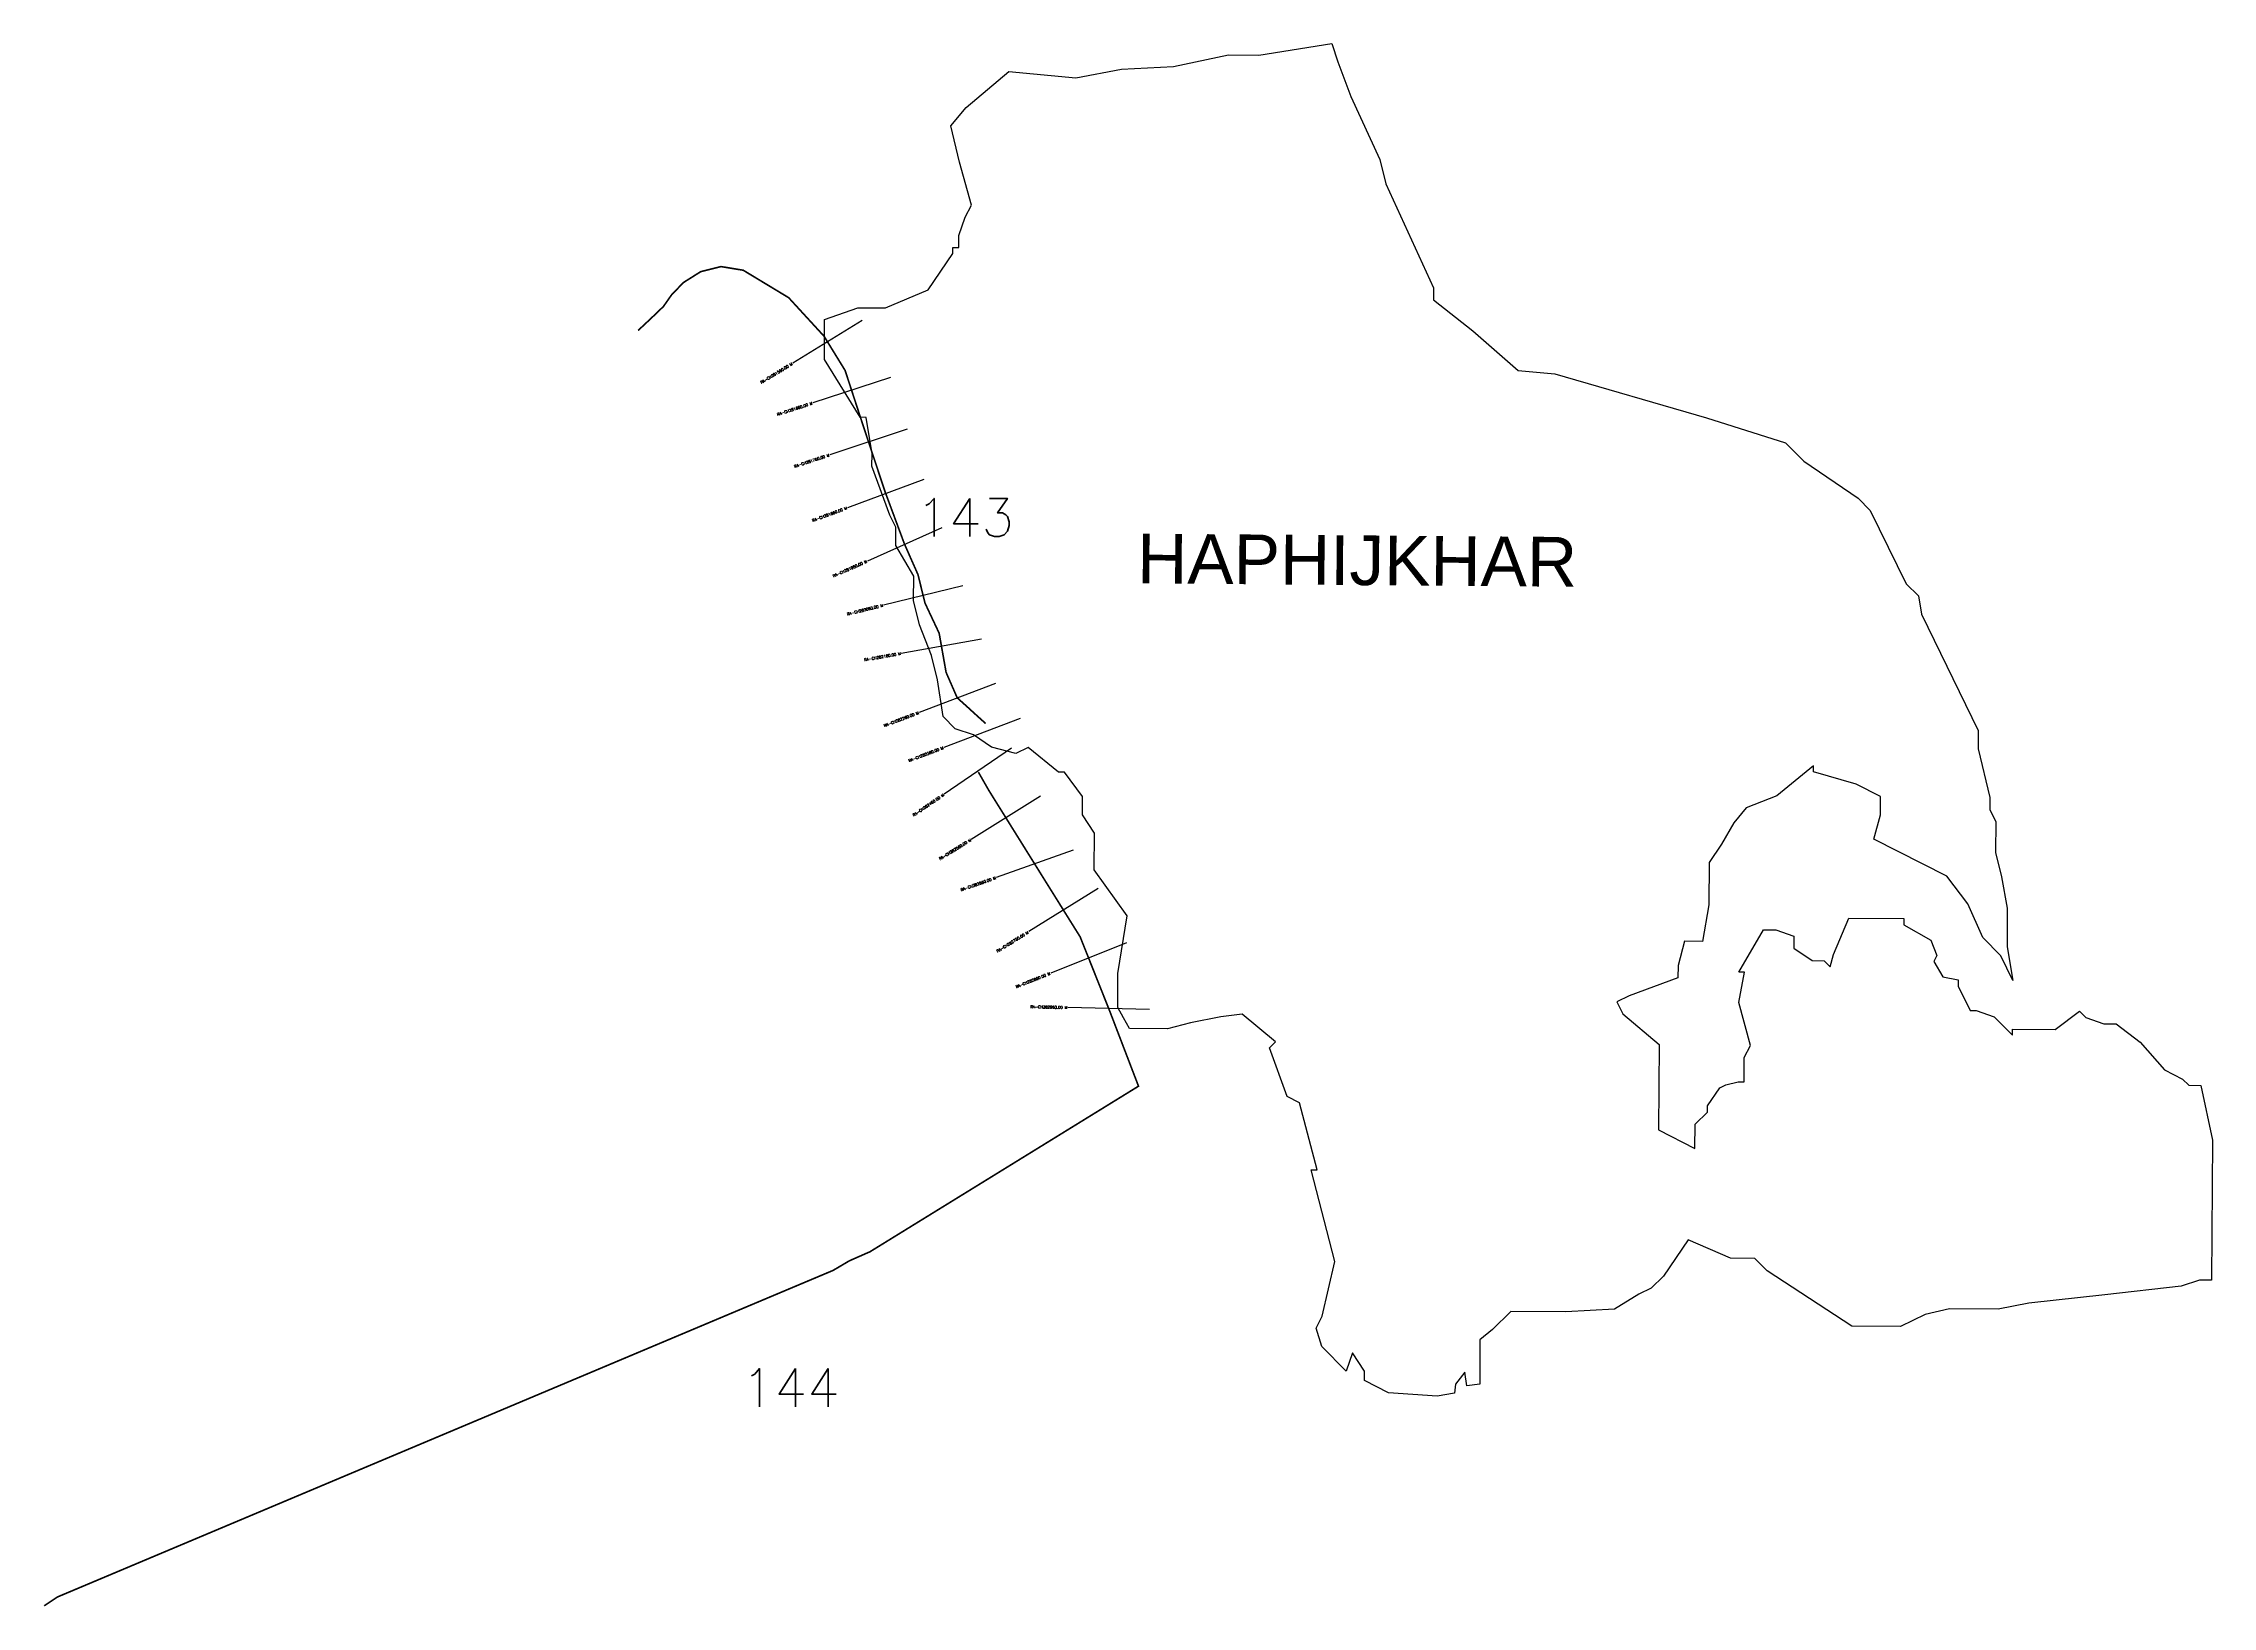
# Model space of a CAD drawing. Header units: metres. Extents: x 285250 to 289239, y 2022131 to 2025005.
import ezdxf
from ezdxf.enums import TextEntityAlignment as Align

# ---------------------------------------------------------------- set-up
doc = ezdxf.new("R2010")
doc.units = ezdxf.units.M
for name, color, linetype in [('CS', 134, 'Continuous'), ('CSMark', 6, 'Continuous'), ('NATURALLY PROTECTED', 3, 'Continuous'), ('VILLAGE NAME', 250, 'Continuous')]:
    doc.layers.add(name, color=color, linetype=linetype)
doc.styles.get("Standard").update_dxf_attribs({"font": 'simplex.shx'})

msp = doc.modelspace()

# ---------------------------------------------------------------- linework, layer by layer
at = {"color": 6, "flags": 128}
msp.add_lwpolyline([(286686.5, 2024497.3), (286748.1, 2024518.8), (286798.6, 2024518.8), (286877.3, 2024551.8), (286922.6, 2024618.6), (286922.6, 2024629.8), (286933.9, 2024629.7), (286934, 2024652.1), (286945.5, 2024685.6), (286956.8, 2024708), (286935.1, 2024786.5), (286918.8, 2024853.8), (286947, 2024887.2), (287025.9, 2024953.8), (287149, 2024941.6), (287233.1, 2024957.8), (287328.4, 2024962.6), (287429.3, 2024984.3), (287485.3, 2024983.8), (287619.8, 2025005.2), (287630.7, 2024971.5), (287654.8, 2024907.4), (287707.8, 2024791.8), (287718.6, 2024746.9), (287806.7, 2024555.8), (287806.5, 2024533.4), (287878.9, 2024476.9), (287962.3, 2024403.5), (288029.5, 2024397.4), (288308.8, 2024316.8), (288454, 2024270.9), (288487.4, 2024237.1), (288587.6, 2024169.1), (288609.8, 2024146.5), (288676, 2024011.6), (288698.2, 2023989.1), (288703.6, 2023955.5), (288808.3, 2023741.9), (288808, 2023708.3), (288829.7, 2023618.5), (288829.6, 2023596.2), (288840.6, 2023573.7), (288840.2, 2023517.7), (288851, 2023472.8), (288861.6, 2023415.3), (288861.2, 2023343.9), (288871.9, 2023282.3), (288849.9, 2023327.2), (288816.6, 2023361.1), (288789, 2023422.9), (288750.2, 2023473.6), (288616.4, 2023541.8), (288628.2, 2023586.5), (288628.2, 2023620.1), (288583.6, 2023642.8), (288505.3, 2023665.8), (288505.4, 2023677), (288437.8, 2023621.5), (288381.7, 2023599.6), (288359.1, 2023571.8), (288336.4, 2023532.8), (288313.7, 2023499.3), (288313.1, 2023421), (288301.4, 2023353.9), (288267.8, 2023354.1), (288256.3, 2023309.4), (288256.1, 2023287), (288166.2, 2023254.1), (288143.8, 2023243.1), (288154.8, 2023220.6), (288221.5, 2023164.1), (288220.3, 2023007.3), (288287.3, 2022973.2), (288287.6, 2023018), (288310.2, 2023040.2), (288310.3, 2023051.4), (288332.9, 2023084.9), (288344.2, 2023090.4), (288366.6, 2023095.7), (288377.8, 2023095.7), (288378.1, 2023140.5), (288389.5, 2023162.8), (288367.7, 2023241.4), (288378.7, 2023297.4), (288368.2, 2023297.4), (288413.5, 2023375.4), (288435.9, 2023375.2), (288469.4, 2023363.8), (288469.4, 2023341.2), (288502.7, 2023318.7), (288525.1, 2023318.5), (288536.2, 2023307.2), (288542, 2023329.6), (288570.5, 2023396.6), (288671.3, 2023395.8), (288671.2, 2023384.6), (288721.3, 2023356.2), (288732.3, 2023328.1), (288726.6, 2023317), (288743.2, 2023288.9), (288771.2, 2023283), (288771.1, 2023271.8), (288793.1, 2023226.9), (288804.3, 2023226.8), (288837.8, 2023215.3), (288871.2, 2023181.5), (288871.2, 2023192.7), (288949.6, 2023192.1), (288994.7, 2023225.4), (289005.8, 2023214), (289039.3, 2023202.6), (289061.8, 2023202.6), (289106.2, 2023168.5), (289150.6, 2023117.8), (289184.1, 2023100.7), (289195.2, 2023089.4), (289217.6, 2023089.2), (289239.2, 2022988.3), (289237.2, 2022730.7), (289214.9, 2022730.9), (289181.2, 2022720), (289041.1, 2022704.3), (288901, 2022688.6), (288844.9, 2022677.8), (288755.3, 2022678.5), (288710.4, 2022667.6), (288665.5, 2022645.6), (288575.9, 2022646.2), (288419.9, 2022748.2), (288397.7, 2022770.8), (288352.9, 2022771.2), (288274.8, 2022805.4), (288229.5, 2022738.5), (288206.9, 2022716.3), (288184.4, 2022705.2), (288139.4, 2022677.6), (288049.8, 2022672.7), (287949, 2022673.5), (287915.2, 2022640.1), (287892, 2022621.3), (287892, 2022539.5), (287867.6, 2022536.6), (287863.9, 2022561.7), (287847.2, 2022539.9), (287845.4, 2022523.5), (287813.5, 2022517.7), (287723.9, 2022524), (287679.4, 2022546.7), (287679.4, 2022563.6), (287657.3, 2022597.3), (287645.9, 2022563.8), (287601.4, 2022609), (287590.5, 2022642.6), (287601.8, 2022664.9), (287613.4, 2022715.2), (287625, 2022765.5), (287581.5, 2022933.8), (287592.7, 2022933.8), (287560.1, 2023057.2), (287537.7, 2023068.6), (287504.8, 2023158.4), (287516.1, 2023169.5), (287454.9, 2023220.4), (287415.7, 2023215.1), (287359.6, 2023204.3), (287317.6, 2023193.4), (287247.5, 2023194), (287236.7, 2023213.3), (287225.9, 2023232.6), (287225.9, 2023294.9), (287243.5, 2023401.2), (287182.6, 2023485.6), (287183.1, 2023552.8), (287161, 2023586.6), (287161.2, 2023620.2), (287128, 2023665.2), (287116.8, 2023665.3), (287061.2, 2023710.5), (287038.7, 2023699.5), (286994, 2023711), (286960.6, 2023733.7), (286927.1, 2023745.1), (286904.8, 2023767.7), (286894.2, 2023835), (286883.3, 2023879.9), (286861.3, 2023936), (286850.5, 2023980.9), (286850.8, 2024025.7), (286817.7, 2024081.9), (286817.9, 2024115.5), (286806.9, 2024138), (286774, 2024227.8), (286774.2, 2024250.2), (286763.5, 2024317.5), (286752.3, 2024317.6), (286686.5, 2024423.8), (286686.5, 2024497.3)], dxfattribs=at)
at = {"layer": 'CS'}
for p, q in [((286756.2, 2024495.6), (286628.4, 2024417.1)), ((286807.8, 2024390.7), (286665.2, 2024344)), ((286838.9, 2024296), (286696.5, 2024248.7)), ((286869.6, 2024203.5), (286729, 2024151.4)), ((286902.7, 2024114.1), (286765.5, 2024053.4)), ((286940.9, 2024008), (286795.2, 2023972.1)), ((286975.6, 2023909.7), (286827.9, 2023883.6)), ((287000.9, 2023828.4), (286860.7, 2023775)), ((287046.3, 2023764.1), (286906.2, 2023710.6)), ((287030.5, 2023709.2), (286906.7, 2023624.5)), ((287083.9, 2023620.9), (286956.6, 2023541.6)), ((287143.8, 2023521.4), (287002.4, 2023471.4)), ((287189.7, 2023451.2), (287062.4, 2023371.9)), ((287242, 2023351.1), (287102.6, 2023295.6)), ((287284.3, 2023228.6), (287134.3, 2023232.2))]:
    msp.add_line(p, q, dxfattribs=at)
at = {"layer": 'NATURALLY PROTECTED', "const_width": 3, "flags": 128}
for points in [[(286344, 2024477.3), (286368.7, 2024500.5), (286390.5, 2024521.4), (286405.1, 2024542.3), (286427.1, 2024565.3), (286459, 2024585.4), (286496.3, 2024594.8), (286537.2, 2024588.1), (286620.8, 2024537.6), (286685.9, 2024466.7), (286724.6, 2024403.8), (286758.1, 2024301.3), (286798.1, 2024180.7), (286833.7, 2024084.7), (286858.6, 2024028.4), (286871.5, 2023976), (286897.5, 2023920.7), (286910.3, 2023848.6), (286930.7, 2023801.9), (286951.8, 2023782.9), (286967, 2023769), (286983.1, 2023754.5)], [(286969.6, 2023665.3), (286989.1, 2023631.2), (287083.6, 2023479.6), (287156.9, 2023362.1), (287211, 2023226.2), (287264.1, 2023087.7), (286770.4, 2022783.3), (286732.4, 2022766.6), (286702.6, 2022749), (285276.1, 2022148.4), (285251.9, 2022132.2)]]:
    msp.add_lwpolyline(points, dxfattribs=at)

# ---------------------------------------------------------------- texts
at = {"char_height": 70, "attachment_point": 1}
for s, insert in [('143', (286855.1, 2024168.5)), ('144', (286534.3, 2022568.3))]:
    msp.add_mtext_dynamic_manual_height_columns(s, width=95.172, gutter_width=1, heights=[0], dxfattribs=dict(at, insert=insert))
at = {"layer": 'CSMark'}
for s, rotation, p in [('RA-CH281560.00 M', 31.5528, (286627.5, 2024416.6)), ('RA-CH281660.00 M', 18.1213, (286664.3, 2024343.7)), ('RA-CH281760.00 M', 18.3558, (286695.6, 2024248.4)), ('RA-CH281860.00 M', 20.3317, (286728, 2024151.1)), ('RA-CH281960.00 M', 23.855, (286764.6, 2024053)), ('RA-CH282060.00 M', 13.8275, (286794.2, 2023971.9)), ('RA-CH282160.00 M', 10.0422, (286826.9, 2023883.4)), ('RA-CH282260.00 M', 20.8813, (286859.8, 2023774.6)), ('RA-CH282360.00 M', 20.8826, (286905.2, 2023710.2)), ('RA-CH282460.00 M', 34.3755, (286905.9, 2023624)), ('RA-CH282560.00 M', 31.9313, (286955.8, 2023541.1)), ('RA-CH282660.00 M', 19.5034, (287001.5, 2023471)), ('RA-CH282760.00 M', 31.9313, (287061.5, 2023371.3)), ('RA-CH282860.00 M', 21.7175, (287101.7, 2023295.2)), ('RA-CH282960.00 M', 358.6501, (287133.3, 2023232.2))]:
    msp.add_text(s, height=5, rotation=rotation, dxfattribs=at).set_placement(p, align=Align.MIDDLE_RIGHT)
at = {"layer": 'VILLAGE NAME', "insert": (287262.1, 2024103.8), "char_height": 91.425, "attachment_point": 1, "rotation": 359.5442}
msp.add_mtext_dynamic_manual_height_columns('{\\fArial|b0|i0|c0|p34;HAPHIJKHAR}', width=661.323, gutter_width=457.1, heights=[0], dxfattribs=at)

doc.saveas('drawing.dxf')
